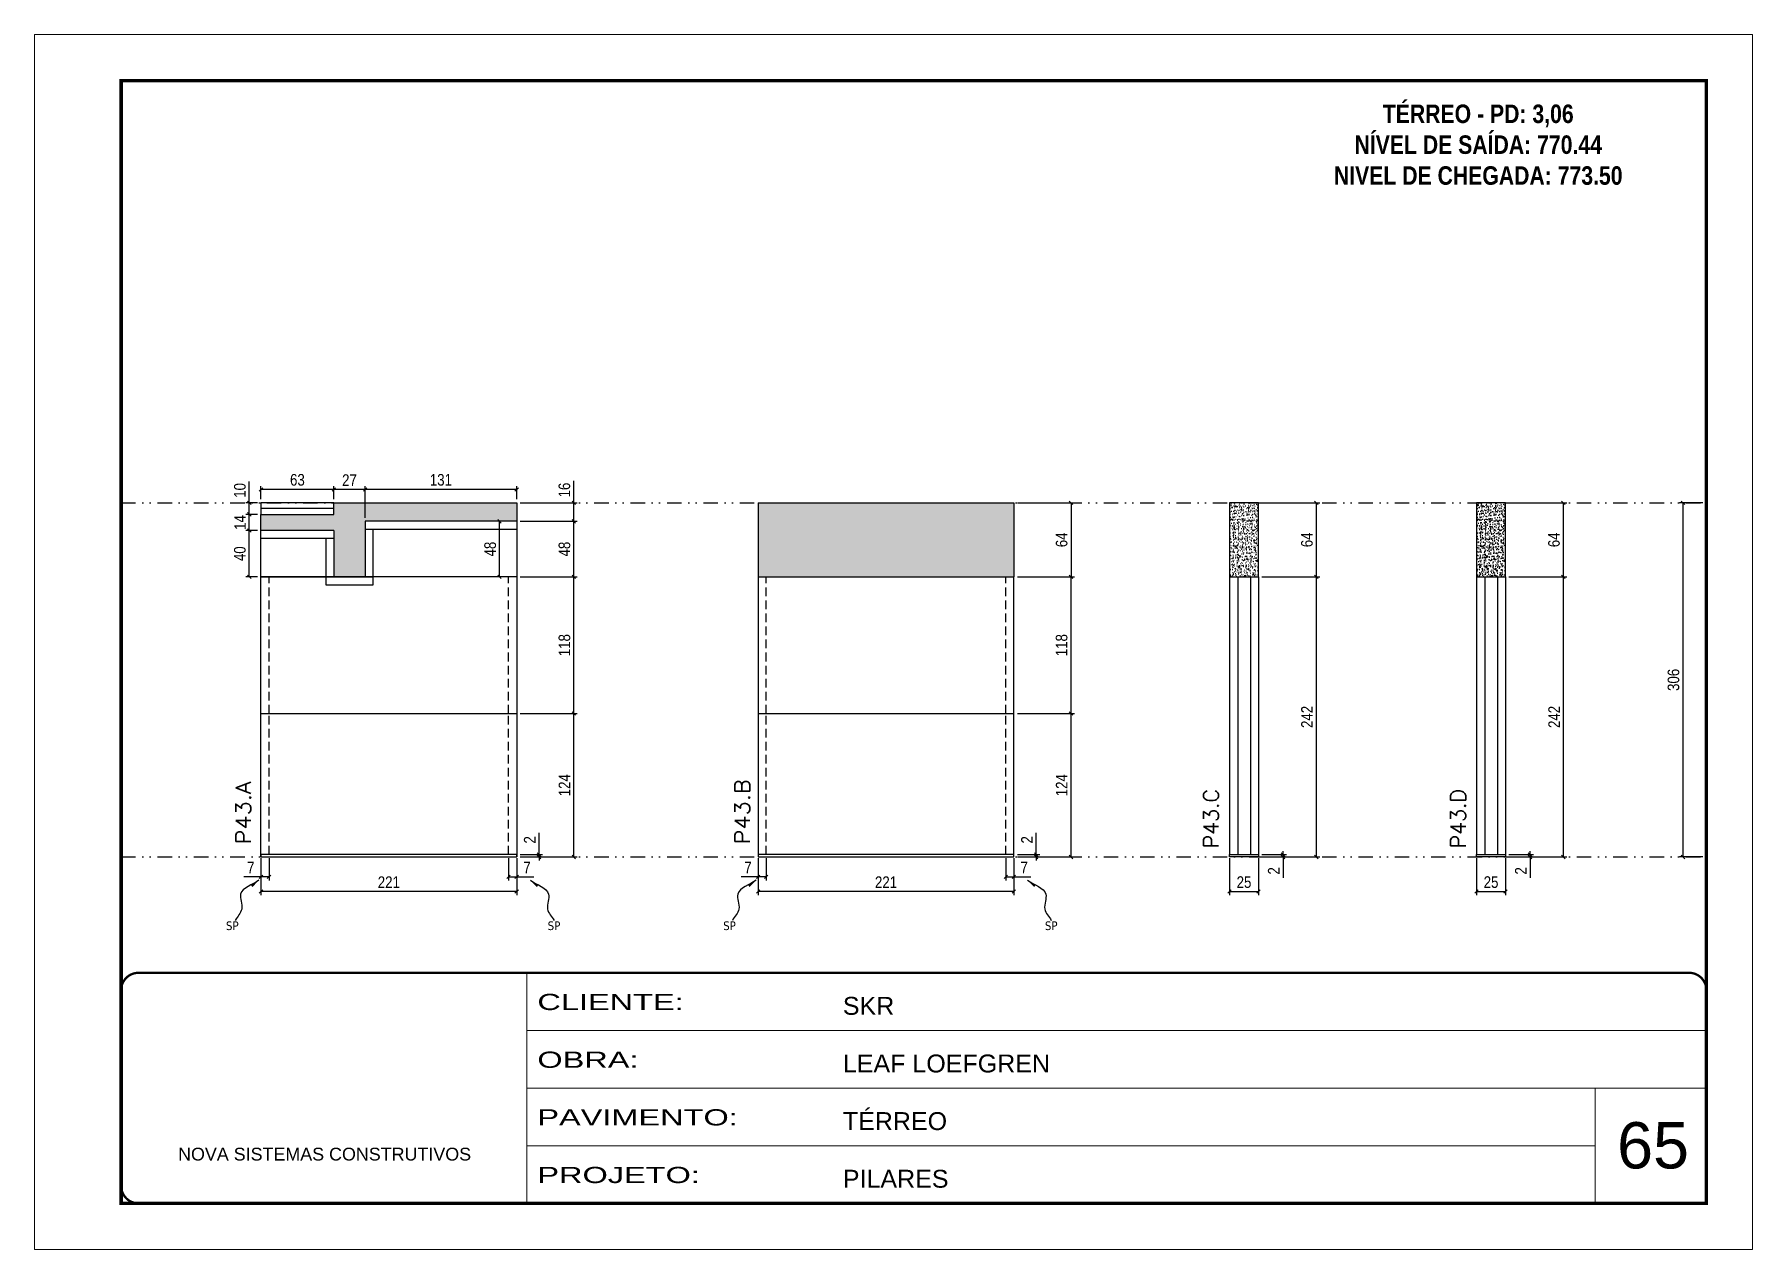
# Model space of a CAD drawing. Extents: x 14400 to 27878, y -21631 to 6985.
# Drawn here: x 14400 to 15885, y -12442 to -11392 of the extents above; entities that cross this region are included whole.
import ezdxf

# ---------------------------------------------------------------- set-up
doc = ezdxf.new("R2010")
doc.units = 0
for name, pattern in [('CONTINUO', [0]), ('DASHED', [0.75, 0.5, -0.25]), ('DIVIDE2', [0.625, 0.25, -0.125, 0, -0.125, 0, -0.125]), ('HIDDEN', [0.375, 0.25, -0.125])]:
    doc.linetypes.add(name, pattern=pattern)
for name, color, linetype, lineweight in [('CARIMBO', 255, 'Continuous', 9), ('Folhas', 255, 'Continuous', 9), ('SARRAFO DE PRESSAO', 251, 'DASHED', 9), ('Texto Seção', 7, 'Continuous', 15)]:
    doc.layers.add(name, color=color, linetype=linetype, lineweight=lineweight)
for name, color, linetype in [('COTA', 241, 'Continuous'), ('NOMENCLATURA', 7, 'Continuous'), ('Nível', 160, 'Continuous'), ('Painéis', 200, 'Continuous'), ('SARR_2.2x10', 60, 'Continuous'), ('SARR_2.2x7', 40, 'Continuous'), ('Sarrafo de Pressão', 42, 'HIDDEN'), ('texto', 7, 'Continuous')]:
    doc.layers.add(name, color=color, linetype=linetype)
doc.styles.add('ARIAL', font='arial.ttf')
doc.styles.add('COTA TECNICA', font='techl___.ttf', dxfattribs={"height": 10})
doc.styles.add('COTA TECNICA-50', font='techl___.ttf', dxfattribs={"height": 10})
doc.styles.add('REGUA-120', font='ROMANS.shx', dxfattribs={"height": 15})
doc.styles.add('ROMANC', font='techb___.ttf', dxfattribs={"height": 2.5})
doc.styles.get("Standard").update_dxf_attribs({"font": 'arial.ttf'})
doc.styles.add('Tecnologia', font='')
doc.styles.get('Tecnologia').set_extended_font_data('Forgotten Futurist')
doc.dimstyles.new('COTA PAINEL-50', dxfattribs={"dimtxt": 10, "dimasz": 3, "dimexe": 3, "dimexo": 3, "dimgap": 3, "dimtad": 1, "dimdec": 1, "dimzin": 12, "dimdsep": 46, "dimtxsty": 'COTA TECNICA-50', "dimblk1": 'OBLIQUE', "dimblk2": 'OBLIQUE', "dimsah": 1, "dimcen": 0.9, "dimclrd": 4, "dimclre": 4, "dimclrt": 240, "dimadec": 1, "dimazin": 3, "dimtfac": 1, "dimtdec": 1, "dimtmove": 0, "dimatfit": 3, "dimfxl": 1, "dimtolj": 1, "dimtzin": 12, "dimarcsym": 0})
doc.dimstyles.new('PAINEL', dxfattribs={"dimtxt": 10, "dimasz": 3, "dimexe": 3, "dimexo": 3, "dimgap": 3, "dimtad": 1, "dimdec": 1, "dimzin": 12, "dimdsep": 46, "dimtxsty": 'COTA TECNICA', "dimblk1": 'OBLIQUE', "dimblk2": 'OBLIQUE', "dimsah": 1, "dimcen": 0.9, "dimclrd": 4, "dimclre": 4, "dimclrt": 240, "dimadec": 1, "dimazin": 3, "dimtfac": 1, "dimtdec": 1, "dimtmove": 0, "dimatfit": 3, "dimfxl": 1, "dimtolj": 1, "dimtzin": 12, "dimarcsym": 0})
doc.dimstyles.get("Standard").update_dxf_attribs({"dimtxt": 0.18, "dimasz": 0.18, "dimexe": 0.18, "dimexo": 0.0625, "dimgap": 0.09, "dimtad": 0, "dimtih": 1, "dimtoh": 1, "dimdec": 4, "dimzin": 0, "dimdsep": 46, "dimtxsty": 'Standard', "dimcen": 0.09, "dimadec": 0, "dimazin": 0, "dimtfac": 1, "dimtdec": 4, "dimtofl": 0, "dimtmove": 0, "dimatfit": 3, "dimfxl": 1, "dimtolj": 1, "dimtzin": 0, "dimarcsym": 0})

msp = doc.modelspace()

# ---------------------------------------------------------------- texts
at = {"layer": 'CARIMBO', "style": 'ARIAL'}
msp.add_text('65', height=40, dxfattribs=at).set_placement((15767.83, -12372.33))
at = {"layer": 'NOMENCLATURA', "color": 2, "insert": (15647.81, -11426.41), "char_height": 16, "attachment_point": 2, "style": 'ROMANC'}
msp.add_mtext_dynamic_manual_height_columns('\\PTÉRREO - PD: 3,06\\PNÍVEL DE SAÍDA: 770.44\\PNIVEL DE CHEGADA: 773.50', width=432.3511, gutter_width=1, heights=[0], dxfattribs=at)
at = {"layer": 'texto', "color": 0, "char_height": 7.5, "attachment_point": 5}
for insert in [(14571.04, -12162.68), (14849.07, -12162.68), (15000.74, -12162.68), (15278.77, -12162.68)]:
    msp.add_mtext('{\\fTahoma|b0|i0|c0|p34;\\C4;SP}', dxfattribs=dict(at, insert=insert))
at = {"layer": 'Texto Seção', "style": 'REGUA-120', "width": 1.1}
for s, p in [('P43.A', (14587.08, -12092.43)), ('P43.B', (15018.27, -12092.43))]:
    msp.add_text(s, height=13, rotation=90, dxfattribs=at).set_placement(p)
at = {"layer": 'Texto Seção', "char_height": 13, "width": 370.6998, "attachment_point": 7, "rotation": 90, "style": 'REGUA-120'}
for s, insert in [('P43.C', (15423.48, -12095.78)), ('P43.D', (15636.99, -12095.78))]:
    msp.add_mtext(s, dxfattribs=dict(at, insert=insert))

# ---------------------------------------------------------------- blocks, each defined once
blk = doc.blocks.new('9999999999')
at = {"color": 30, "linetype": 'CONTINUO'}
for p, q in [((98564.6, 34230.2), (98564.6, 34429.4)), ((98564.6, 34379.6), (99584, 34379.6)), ((98564.6, 34329.8), (99488, 34329.8)), ((99584, 34329.8), (99488, 34329.8)), ((99488, 34329.8), (99488, 34230.2)), ((98564.6, 34280), (99488, 34280))]:
    blk.add_line(p, q, dxfattribs=at)
at = {"color": 30, "linetype": 'CONTINUO', "const_width": 2}
blk.add_lwpolyline([(99584, 34230.2), (99584, 34414.4, 0.414214), (99569, 34429.4), (98229, 34429.4, 0.414214), (98214, 34414.4), (98214, 34245.2, 0.414214), (98229, 34230.2), (99584, 34230.2)], format="xyb", dxfattribs=at)
at = {"layer": 'Folhas'}
blk.add_lwpolyline([(98139, 34190.2), (99624, 34190.2), (99624, 35240.2), (98139, 35240.2)], close=True, dxfattribs=at)
at = {"layer": 'Folhas', "color": 30, "const_width": 3}
blk.add_lwpolyline([(98214, 34230.2), (99584, 34230.2), (99584, 35200.2), (98214, 35200.2)], close=True, dxfattribs=at)
at = {"color": 7, "linetype": 'Continuous', "ltscale": 5, "style": 'ARIAL'}
for s, height, p in [('SKR', 15.48, (98837.7, 34393.1)), ('LEAF LOEFGREN', 15.483, (98837.7, 34343.3)), ('TÉRREO', 15.48, (98837.7, 34293.5)), ('NOVA SISTEMAS CONSTRUTIVOS', 11.059, (98263.2, 34267.2)), ('PILARES', 15.48, (98837.7, 34243.7))]:
    blk.add_text(s, height=height, dxfattribs=at).set_placement(p)
at = {"layer": 'Folhas', "color": 7, "style": 'Tecnologia', "width": 1.5}
for s, p in [('CLIENTE:', (98573.7, 34397.2)), ('OBRA:', (98573.7, 34347.3)), ('PAVIMENTO:', (98573.7, 34297.5)), ('PROJETO:', (98573.7, 34247.7))]:
    blk.add_text(s, height=14, dxfattribs=at).set_placement(p)
blk = doc.blocks.new('_Oblique')
at = {"color": 0, "linetype": 'ByBlock', "lineweight": -2}
blk.add_line((-0.5, -0.5), (0.5, 0.5), dxfattribs=at)
blk = doc.blocks.new('*D2488')
at = {"layer": 'COTA', "color": 4, "lineweight": -2, "transparency": 16777216}
for p, q in [((15432.9, -12104.2), (15432.9, -12136.1)), ((15457.9, -12104.2), (15457.9, -12136.1)), ((15432.9, -12133.1), (15457.9, -12133.1))]:
    blk.add_line(p, q, dxfattribs=at)
at = {"layer": 'Defpoints', "color": 0, "transparency": 16777216}
for p in [(15432.9, -12101.2), (15457.9, -12101.2), (15457.9, -12133.1)]:
    blk.add_point(p, dxfattribs=at)
at = {"layer": 'COTA', "color": 4, "lineweight": -2, "transparency": 16777216, "xscale": 3, "yscale": 3, "zscale": 3, "rotation": 180}
blk.add_blockref('_Oblique', (15432.9, -12133.1), dxfattribs=at)
at = {"layer": 'COTA', "color": 4, "lineweight": -2, "transparency": 16777216, "xscale": 3, "yscale": 3, "zscale": 3}
blk.add_blockref('_Oblique', (15457.9, -12133.1), dxfattribs=at)
at = {"layer": 'COTA', "color": 240, "transparency": 16777216, "insert": (15445.4, -12125), "char_height": 10, "attachment_point": 5, "style": 'COTA TECNICA'}
blk.add_mtext('\\A1;25', dxfattribs=at)
blk = doc.blocks.new('*D2489')
at = {"layer": 'COTA', "color": 4, "lineweight": -2, "transparency": 16777216}
for p, q in [((15460.9, -12101.2), (15482.1, -12101.2)), ((15479.1, -12101.2), (15479.1, -12098.2)), ((15479.1, -12101.2), (15479.1, -12103.2)), ((15460.9, -12103.2), (15482.1, -12103.2)), ((15479.1, -12103.2), (15479.1, -12121.3))]:
    blk.add_line(p, q, dxfattribs=at)
at = {"layer": 'Defpoints', "color": 0, "transparency": 16777216}
for p in [(15457.9, -12101.2), (15479.1, -12101.2), (15457.9, -12103.2)]:
    blk.add_point(p, dxfattribs=at)
at = {"layer": 'COTA', "color": 4, "lineweight": -2, "transparency": 16777216, "xscale": 3, "yscale": 3, "zscale": 3}
for p, rotation in [((15479.1, -12101.2), 270), ((15479.1, -12103.2), 90)]:
    blk.add_blockref('_Oblique', p, dxfattribs=dict(at, rotation=rotation))
at = {"layer": 'COTA', "color": 240, "transparency": 16777216, "insert": (15471.1, -12115.2), "char_height": 10, "attachment_point": 5, "rotation": 90, "style": 'COTA TECNICA-50'}
blk.add_mtext('\\A1;2', dxfattribs=at)
blk = doc.blocks.new('*D2490')
at = {"layer": 'COTA', "color": 4, "lineweight": -2, "transparency": 16777216}
for p, q in [((15460.9, -11861.2), (15510.9, -11861.2)), ((15507.9, -12103.2), (15507.9, -11861.2)), ((15460.9, -12103.2), (15510.9, -12103.2))]:
    blk.add_line(p, q, dxfattribs=at)
at = {"layer": 'Defpoints', "color": 0, "transparency": 16777216}
for p in [(15457.9, -11861.2), (15507.9, -11861.2), (15457.9, -12103.2)]:
    blk.add_point(p, dxfattribs=at)
at = {"layer": 'COTA', "color": 4, "lineweight": -2, "transparency": 16777216, "xscale": 3, "yscale": 3, "zscale": 3}
for p, rotation in [((15507.9, -11861.2), 90), ((15507.9, -12103.2), 270)]:
    blk.add_blockref('_Oblique', p, dxfattribs=dict(at, rotation=rotation))
at = {"layer": 'COTA', "color": 240, "transparency": 16777216, "insert": (15499.8, -11982.2), "char_height": 10, "attachment_point": 5, "rotation": 90, "style": 'COTA TECNICA-50'}
blk.add_mtext('\\A1;242', dxfattribs=at)
blk = doc.blocks.new('*D2494')
at = {"layer": 'COTA', "color": 4, "lineweight": -2, "transparency": 16777216}
for p, q in [((15460.9, -11797.2), (15510.9, -11797.2)), ((15507.9, -11861.2), (15507.9, -11797.2)), ((15460.9, -11861.2), (15510.9, -11861.2))]:
    blk.add_line(p, q, dxfattribs=at)
at = {"layer": 'Defpoints', "color": 0, "transparency": 16777216}
for p in [(15457.9, -11797.2), (15507.9, -11797.2), (15457.9, -11861.2)]:
    blk.add_point(p, dxfattribs=at)
at = {"layer": 'COTA', "color": 4, "lineweight": -2, "transparency": 16777216, "xscale": 3, "yscale": 3, "zscale": 3}
for p, rotation in [((15507.9, -11797.2), 90), ((15507.9, -11861.2), 270)]:
    blk.add_blockref('_Oblique', p, dxfattribs=dict(at, rotation=rotation))
at = {"layer": 'COTA', "color": 240, "transparency": 16777216, "insert": (15499.8, -11829.2), "char_height": 10, "attachment_point": 5, "rotation": 90, "style": 'COTA TECNICA'}
blk.add_mtext('\\A1;64', dxfattribs=at)
blk = doc.blocks.new('*D2495')
at = {"layer": 'COTA', "color": 4, "lineweight": -2, "transparency": 16777216}
for p, q in [((15842, -11797.2), (15821.8, -11797.2)), ((15824.8, -12103.2), (15824.8, -11797.2)), ((15842, -12103.2), (15821.8, -12103.2))]:
    blk.add_line(p, q, dxfattribs=at)
at = {"layer": 'Defpoints', "color": 0, "transparency": 16777216}
for p in [(15824.8, -11797.2), (15845, -11797.2), (15845, -12103.2)]:
    blk.add_point(p, dxfattribs=at)
at = {"layer": 'COTA', "color": 4, "lineweight": -2, "transparency": 16777216, "xscale": 3, "yscale": 3, "zscale": 3}
for p, rotation in [((15824.8, -11797.2), 90), ((15824.8, -12103.2), 270)]:
    blk.add_blockref('_Oblique', p, dxfattribs=dict(at, rotation=rotation))
at = {"layer": 'COTA', "color": 240, "transparency": 16777216, "insert": (15816.6, -11950.2), "char_height": 10, "attachment_point": 5, "rotation": 90, "style": 'COTA TECNICA'}
blk.add_mtext('\\A1;306', dxfattribs=at)
blk = doc.blocks.new('*D2491')
at = {"layer": 'COTA', "color": 4, "lineweight": -2, "transparency": 16777216}
for p, q in [((15646.4, -12104.2), (15646.4, -12136.1)), ((15671.4, -12104.2), (15671.4, -12136.1)), ((15646.4, -12133.1), (15671.4, -12133.1))]:
    blk.add_line(p, q, dxfattribs=at)
at = {"layer": 'Defpoints', "color": 0, "transparency": 16777216}
for p in [(15646.4, -12101.2), (15671.4, -12101.2), (15671.4, -12133.1)]:
    blk.add_point(p, dxfattribs=at)
at = {"layer": 'COTA', "color": 4, "lineweight": -2, "transparency": 16777216, "xscale": 3, "yscale": 3, "zscale": 3, "rotation": 180}
blk.add_blockref('_Oblique', (15646.4, -12133.1), dxfattribs=at)
at = {"layer": 'COTA', "color": 4, "lineweight": -2, "transparency": 16777216, "xscale": 3, "yscale": 3, "zscale": 3}
blk.add_blockref('_Oblique', (15671.4, -12133.1), dxfattribs=at)
at = {"layer": 'COTA', "color": 240, "transparency": 16777216, "insert": (15658.9, -12125), "char_height": 10, "attachment_point": 5, "style": 'COTA TECNICA'}
blk.add_mtext('\\A1;25', dxfattribs=at)
blk = doc.blocks.new('*D2492')
at = {"layer": 'COTA', "color": 4, "lineweight": -2, "transparency": 16777216}
for p, q in [((15674.4, -12101.2), (15695.6, -12101.2)), ((15692.6, -12101.2), (15692.6, -12098.2)), ((15692.6, -12101.2), (15692.6, -12103.2)), ((15674.4, -12103.2), (15695.6, -12103.2)), ((15692.6, -12103.2), (15692.6, -12121.3))]:
    blk.add_line(p, q, dxfattribs=at)
at = {"layer": 'Defpoints', "color": 0, "transparency": 16777216}
for p in [(15671.4, -12101.2), (15692.6, -12101.2), (15671.4, -12103.2)]:
    blk.add_point(p, dxfattribs=at)
at = {"layer": 'COTA', "color": 4, "lineweight": -2, "transparency": 16777216, "xscale": 3, "yscale": 3, "zscale": 3}
for p, rotation in [((15692.6, -12101.2), 270), ((15692.6, -12103.2), 90)]:
    blk.add_blockref('_Oblique', p, dxfattribs=dict(at, rotation=rotation))
at = {"layer": 'COTA', "color": 240, "transparency": 16777216, "insert": (15684.6, -12115.2), "char_height": 10, "attachment_point": 5, "rotation": 90, "style": 'COTA TECNICA-50'}
blk.add_mtext('\\A1;2', dxfattribs=at)
blk = doc.blocks.new('*D2493')
at = {"layer": 'COTA', "color": 4, "lineweight": -2, "transparency": 16777216}
for p, q in [((15674.4, -11861.2), (15724.4, -11861.2)), ((15721.4, -12103.2), (15721.4, -11861.2)), ((15674.4, -12103.2), (15724.4, -12103.2))]:
    blk.add_line(p, q, dxfattribs=at)
at = {"layer": 'Defpoints', "color": 0, "transparency": 16777216}
for p in [(15671.4, -11861.2), (15721.4, -11861.2), (15671.4, -12103.2)]:
    blk.add_point(p, dxfattribs=at)
at = {"layer": 'COTA', "color": 4, "lineweight": -2, "transparency": 16777216, "xscale": 3, "yscale": 3, "zscale": 3}
for p, rotation in [((15721.4, -11861.2), 90), ((15721.4, -12103.2), 270)]:
    blk.add_blockref('_Oblique', p, dxfattribs=dict(at, rotation=rotation))
at = {"layer": 'COTA', "color": 240, "transparency": 16777216, "insert": (15713.4, -11982.2), "char_height": 10, "attachment_point": 5, "rotation": 90, "style": 'COTA TECNICA-50'}
blk.add_mtext('\\A1;242', dxfattribs=at)
blk = doc.blocks.new('*D2496')
at = {"layer": 'COTA', "color": 4, "lineweight": -2, "transparency": 16777216}
for p, q in [((15674.4, -11797.2), (15724.4, -11797.2)), ((15721.4, -11861.2), (15721.4, -11797.2)), ((15674.4, -11861.2), (15724.4, -11861.2))]:
    blk.add_line(p, q, dxfattribs=at)
at = {"layer": 'Defpoints', "color": 0, "transparency": 16777216}
for p in [(15671.4, -11797.2), (15721.4, -11797.2), (15671.4, -11861.2)]:
    blk.add_point(p, dxfattribs=at)
at = {"layer": 'COTA', "color": 4, "lineweight": -2, "transparency": 16777216, "xscale": 3, "yscale": 3, "zscale": 3}
for p, rotation in [((15721.4, -11797.2), 90), ((15721.4, -11861.2), 270)]:
    blk.add_blockref('_Oblique', p, dxfattribs=dict(at, rotation=rotation))
at = {"layer": 'COTA', "color": 240, "transparency": 16777216, "insert": (15713.3, -11829.2), "char_height": 10, "attachment_point": 5, "rotation": 90, "style": 'COTA TECNICA'}
blk.add_mtext('\\A1;64', dxfattribs=at)
blk = doc.blocks.new('*D2497')
at = {"layer": 'COTA', "color": 4, "lineweight": -2, "transparency": 16777216}
for p, q in [((14595.8, -12104.2), (14595.8, -12136.1)), ((14816.8, -12104.2), (14816.8, -12136.1)), ((14816.8, -12133.1), (14595.8, -12133.1))]:
    blk.add_line(p, q, dxfattribs=at)
at = {"layer": 'Defpoints', "color": 0, "transparency": 16777216}
for p in [(14595.8, -12101.2), (14816.8, -12101.2), (14595.8, -12133.1)]:
    blk.add_point(p, dxfattribs=at)
at = {"layer": 'COTA', "color": 4, "lineweight": -2, "transparency": 16777216, "xscale": 3, "yscale": 3, "zscale": 3, "rotation": 180}
blk.add_blockref('_Oblique', (14595.8, -12133.1), dxfattribs=at)
at = {"layer": 'COTA', "color": 4, "lineweight": -2, "transparency": 16777216, "xscale": 3, "yscale": 3, "zscale": 3}
blk.add_blockref('_Oblique', (14816.8, -12133.1), dxfattribs=at)
at = {"layer": 'COTA', "color": 240, "transparency": 16777216, "insert": (14706.3, -12125), "char_height": 10, "attachment_point": 5, "style": 'COTA TECNICA'}
blk.add_mtext('\\A1;221', dxfattribs=at)
blk = doc.blocks.new('*D2498')
at = {"layer": 'COTA', "color": 4, "lineweight": -2, "transparency": 16777216}
for p, q in [((14809.8, -12104.2), (14809.8, -12123.4)), ((14816.8, -12106.2), (14816.8, -12123.4)), ((14809.8, -12120.4), (14816.8, -12120.4)), ((14816.8, -12120.4), (14831.6, -12120.4))]:
    blk.add_line(p, q, dxfattribs=at)
at = {"layer": 'Defpoints', "color": 0, "transparency": 16777216}
for p in [(14809.8, -12101.2), (14816.8, -12103.2), (14816.8, -12120.4)]:
    blk.add_point(p, dxfattribs=at)
at = {"layer": 'COTA', "color": 4, "lineweight": -2, "transparency": 16777216, "xscale": 3, "yscale": 3, "zscale": 3, "rotation": 180}
blk.add_blockref('_Oblique', (14809.8, -12120.4), dxfattribs=at)
at = {"layer": 'COTA', "color": 4, "lineweight": -2, "transparency": 16777216, "xscale": 3, "yscale": 3, "zscale": 3}
blk.add_blockref('_Oblique', (14816.8, -12120.4), dxfattribs=at)
at = {"layer": 'COTA', "color": 240, "transparency": 16777216, "insert": (14825.7, -12112.4), "char_height": 10, "attachment_point": 5, "style": 'COTA TECNICA-50'}
blk.add_mtext('\\A1;7', dxfattribs=at)
blk = doc.blocks.new('*D2499')
at = {"layer": 'COTA', "color": 4, "lineweight": -2, "transparency": 16777216}
for p, q in [((14595.8, -12106.2), (14595.8, -12123.4)), ((14602.8, -12104.2), (14602.8, -12123.4)), ((14595.8, -12120.4), (14581.1, -12120.4)), ((14602.8, -12120.4), (14595.8, -12120.4))]:
    blk.add_line(p, q, dxfattribs=at)
at = {"layer": 'Defpoints', "color": 0, "transparency": 16777216}
for p in [(14602.8, -12101.2), (14595.8, -12103.2), (14595.8, -12120.4)]:
    blk.add_point(p, dxfattribs=at)
at = {"layer": 'COTA', "color": 4, "lineweight": -2, "transparency": 16777216, "xscale": 3, "yscale": 3, "zscale": 3, "rotation": 180}
blk.add_blockref('_Oblique', (14595.8, -12120.4), dxfattribs=at)
at = {"layer": 'COTA', "color": 4, "lineweight": -2, "transparency": 16777216, "xscale": 3, "yscale": 3, "zscale": 3}
blk.add_blockref('_Oblique', (14602.8, -12120.4), dxfattribs=at)
at = {"layer": 'COTA', "color": 240, "transparency": 16777216, "insert": (14587, -12112.4), "char_height": 10, "attachment_point": 5, "style": 'COTA TECNICA-50'}
blk.add_mtext('\\A1;7', dxfattribs=at)
blk = doc.blocks.new('*D2500')
at = {"layer": 'COTA', "color": 4, "lineweight": -2, "transparency": 16777216}
for p, q in [((14836.1, -12101.2), (14836.1, -12082.4)), ((14819.8, -12101.2), (14839.1, -12101.2)), ((14836.1, -12103.2), (14836.1, -12101.2)), ((14819.8, -12103.2), (14839.1, -12103.2)), ((14836.1, -12103.2), (14836.1, -12106.2))]:
    blk.add_line(p, q, dxfattribs=at)
at = {"layer": 'Defpoints', "color": 0, "transparency": 16777216}
for p in [(14816.8, -12101.2), (14816.8, -12103.2), (14836.1, -12103.2)]:
    blk.add_point(p, dxfattribs=at)
at = {"layer": 'COTA', "color": 4, "lineweight": -2, "transparency": 16777216, "xscale": 3, "yscale": 3, "zscale": 3}
for p, rotation in [((14836.1, -12101.2), 270), ((14836.1, -12103.2), 90)]:
    blk.add_blockref('_Oblique', p, dxfattribs=dict(at, rotation=rotation))
at = {"layer": 'COTA', "color": 240, "transparency": 16777216, "insert": (14828.1, -12088.4), "char_height": 10, "attachment_point": 5, "rotation": 90, "style": 'COTA TECNICA-50'}
blk.add_mtext('\\A1;2', dxfattribs=at)
blk = doc.blocks.new('*D2501')
at = {"layer": 'COTA', "color": 4, "linetype": 'ByBlock', "lineweight": -2, "transparency": 16777216}
for p, q in [((14819.8, -11979.2), (14869.2, -11979.2)), ((14866.2, -12103.2), (14866.2, -11979.2)), ((14819.8, -12103.2), (14869.2, -12103.2))]:
    blk.add_line(p, q, dxfattribs=at)
at = {"layer": 'Defpoints', "color": 0, "linetype": 'ByBlock', "transparency": 16777216}
for p in [(14816.8, -11979.2), (14866.2, -11979.2), (14816.8, -12103.2)]:
    blk.add_point(p, dxfattribs=at)
at = {"layer": 'COTA', "color": 4, "linetype": 'ByBlock', "lineweight": -2, "transparency": 16777216, "xscale": 3, "yscale": 3, "zscale": 3}
for p, rotation in [((14866.2, -11979.2), 90), ((14866.2, -12103.2), 270)]:
    blk.add_blockref('_Oblique', p, dxfattribs=dict(at, rotation=rotation))
at = {"layer": 'COTA', "color": 240, "linetype": 'ByBlock', "transparency": 16777216, "insert": (14858.1, -12041.2), "char_height": 10, "attachment_point": 5, "rotation": 90, "style": 'COTA TECNICA'}
blk.add_mtext('\\A1;124', dxfattribs=at)
blk = doc.blocks.new('*D2502')
at = {"layer": 'COTA', "color": 4, "linetype": 'ByBlock', "lineweight": -2, "transparency": 16777216}
for p, q in [((14819.8, -11979.2), (14869.2, -11979.2)), ((14866.2, -12103.2), (14866.2, -11979.2)), ((14819.8, -12103.2), (14869.2, -12103.2))]:
    blk.add_line(p, q, dxfattribs=at)
at = {"layer": 'Defpoints', "color": 0, "linetype": 'ByBlock', "transparency": 16777216}
for p in [(14816.8, -11979.2), (14866.2, -11979.2), (14816.8, -12103.2)]:
    blk.add_point(p, dxfattribs=at)
at = {"layer": 'COTA', "color": 4, "linetype": 'ByBlock', "lineweight": -2, "transparency": 16777216, "xscale": 3, "yscale": 3, "zscale": 3}
for p, rotation in [((14866.2, -11979.2), 90), ((14866.2, -12103.2), 270)]:
    blk.add_blockref('_Oblique', p, dxfattribs=dict(at, rotation=rotation))
at = {"layer": 'COTA', "color": 240, "linetype": 'ByBlock', "transparency": 16777216, "insert": (14858.1, -12041.2), "char_height": 10, "attachment_point": 5, "rotation": 90, "style": 'COTA TECNICA'}
blk.add_mtext('\\A1;124', dxfattribs=at)
blk = doc.blocks.new('*D2503')
at = {"layer": 'COTA', "color": 4, "lineweight": -2, "transparency": 16777216}
for p, q in [((14592.8, -11821.2), (14582.7, -11821.2)), ((14585.7, -11861.2), (14585.7, -11821.2)), ((14592.8, -11861.2), (14582.7, -11861.2))]:
    blk.add_line(p, q, dxfattribs=at)
at = {"layer": 'Defpoints', "color": 0, "transparency": 16777216}
for p in [(14585.7, -11821.2), (14595.8, -11821.2), (14595.8, -11861.2)]:
    blk.add_point(p, dxfattribs=at)
at = {"layer": 'COTA', "color": 4, "lineweight": -2, "transparency": 16777216, "xscale": 3, "yscale": 3, "zscale": 3}
for p, rotation in [((14585.7, -11821.2), 90), ((14585.7, -11861.2), 270)]:
    blk.add_blockref('_Oblique', p, dxfattribs=dict(at, rotation=rotation))
at = {"layer": 'COTA', "color": 240, "transparency": 16777216, "insert": (14577.6, -11841.2), "char_height": 10, "attachment_point": 5, "rotation": 90, "style": 'COTA TECNICA'}
blk.add_mtext('\\A1;40', dxfattribs=at)
blk = doc.blocks.new('*D2504')
at = {"layer": 'COTA', "color": 4, "lineweight": -2, "transparency": 16777216}
for p, q in [((14592.8, -11807.2), (14582.7, -11807.2)), ((14585.7, -11821.2), (14585.7, -11807.2)), ((14592.8, -11821.2), (14582.7, -11821.2))]:
    blk.add_line(p, q, dxfattribs=at)
at = {"layer": 'Defpoints', "color": 0, "transparency": 16777216}
for p in [(14585.7, -11807.2), (14595.8, -11807.2), (14595.8, -11821.2)]:
    blk.add_point(p, dxfattribs=at)
at = {"layer": 'COTA', "color": 4, "lineweight": -2, "transparency": 16777216, "xscale": 3, "yscale": 3, "zscale": 3}
for p, rotation in [((14585.7, -11807.2), 90), ((14585.7, -11821.2), 270)]:
    blk.add_blockref('_Oblique', p, dxfattribs=dict(at, rotation=rotation))
at = {"layer": 'COTA', "color": 240, "transparency": 16777216, "insert": (14577.7, -11814.2), "char_height": 10, "attachment_point": 5, "rotation": 90, "style": 'COTA TECNICA'}
blk.add_mtext('\\A1;14', dxfattribs=at)
blk = doc.blocks.new('*D2505')
at = {"layer": 'COTA', "color": 4, "lineweight": -2, "transparency": 16777216}
for p, q in [((14585.7, -11797.2), (14585.7, -11778.8)), ((14592.8, -11797.2), (14582.7, -11797.2)), ((14585.7, -11807.2), (14585.7, -11797.2)), ((14592.8, -11807.2), (14582.7, -11807.2))]:
    blk.add_line(p, q, dxfattribs=at)
at = {"layer": 'Defpoints', "color": 0, "transparency": 16777216}
for p in [(14585.7, -11797.2), (14595.8, -11797.2), (14595.8, -11807.2)]:
    blk.add_point(p, dxfattribs=at)
at = {"layer": 'COTA', "color": 4, "lineweight": -2, "transparency": 16777216, "xscale": 3, "yscale": 3, "zscale": 3}
for p, rotation in [((14585.7, -11797.2), 90), ((14585.7, -11807.2), 270)]:
    blk.add_blockref('_Oblique', p, dxfattribs=dict(at, rotation=rotation))
at = {"layer": 'COTA', "color": 240, "transparency": 16777216, "insert": (14577.6, -11786.5), "char_height": 10, "attachment_point": 5, "rotation": 90, "style": 'COTA TECNICA'}
blk.add_mtext('\\A1;10', dxfattribs=at)
blk = doc.blocks.new('*D2506')
at = {"layer": 'COTA', "color": 4, "lineweight": -2, "transparency": 16777216}
for p, q in [((14819.8, -11813.2), (14869.2, -11813.2)), ((14866.2, -11861.2), (14866.2, -11813.2)), ((14819.8, -11861.2), (14869.2, -11861.2))]:
    blk.add_line(p, q, dxfattribs=at)
at = {"layer": 'Defpoints', "color": 0, "transparency": 16777216}
for p in [(14816.8, -11813.2), (14866.2, -11813.2), (14816.8, -11861.2)]:
    blk.add_point(p, dxfattribs=at)
at = {"layer": 'COTA', "color": 4, "lineweight": -2, "transparency": 16777216, "xscale": 3, "yscale": 3, "zscale": 3}
for p, rotation in [((14866.2, -11813.2), 90), ((14866.2, -11861.2), 270)]:
    blk.add_blockref('_Oblique', p, dxfattribs=dict(at, rotation=rotation))
at = {"layer": 'COTA', "color": 240, "transparency": 16777216, "insert": (14858.1, -11837.2), "char_height": 10, "attachment_point": 5, "rotation": 90, "style": 'COTA TECNICA'}
blk.add_mtext('\\A1;48', dxfattribs=at)
blk = doc.blocks.new('*D2507')
at = {"layer": 'COTA', "color": 4, "lineweight": -2, "transparency": 16777216}
for p, q in [((14685.8, -11810.2), (14685.8, -11782.7)), ((14816.8, -11785.7), (14685.8, -11785.7)), ((14816.8, -11794.2), (14816.8, -11782.7))]:
    blk.add_line(p, q, dxfattribs=at)
at = {"layer": 'Defpoints', "color": 0, "transparency": 16777216}
for p in [(14685.8, -11785.7), (14816.8, -11797.2), (14685.8, -11813.2)]:
    blk.add_point(p, dxfattribs=at)
at = {"layer": 'COTA', "color": 4, "lineweight": -2, "transparency": 16777216, "xscale": 3, "yscale": 3, "zscale": 3, "rotation": 180}
blk.add_blockref('_Oblique', (14685.8, -11785.7), dxfattribs=at)
at = {"layer": 'COTA', "color": 4, "lineweight": -2, "transparency": 16777216, "xscale": 3, "yscale": 3, "zscale": 3}
blk.add_blockref('_Oblique', (14816.8, -11785.7), dxfattribs=at)
at = {"layer": 'COTA', "color": 240, "transparency": 16777216, "insert": (14751.3, -11777.4), "char_height": 10, "attachment_point": 5, "style": 'COTA TECNICA'}
blk.add_mtext('\\A1;131', dxfattribs=at)
blk = doc.blocks.new('*D2508')
at = {"layer": 'COTA', "color": 4, "lineweight": -2, "transparency": 16777216}
for p, q in [((14658.8, -11794.2), (14658.8, -11782.7)), ((14685.8, -11785.7), (14658.8, -11785.7)), ((14685.8, -11810.2), (14685.8, -11782.7))]:
    blk.add_line(p, q, dxfattribs=at)
at = {"layer": 'Defpoints', "color": 0, "transparency": 16777216}
for p in [(14658.8, -11785.7), (14658.8, -11797.2), (14685.8, -11813.2)]:
    blk.add_point(p, dxfattribs=at)
at = {"layer": 'COTA', "color": 4, "lineweight": -2, "transparency": 16777216, "xscale": 3, "yscale": 3, "zscale": 3, "rotation": 180}
blk.add_blockref('_Oblique', (14658.8, -11785.7), dxfattribs=at)
at = {"layer": 'COTA', "color": 4, "lineweight": -2, "transparency": 16777216, "xscale": 3, "yscale": 3, "zscale": 3}
blk.add_blockref('_Oblique', (14685.8, -11785.7), dxfattribs=at)
at = {"layer": 'COTA', "color": 240, "transparency": 16777216, "insert": (14672.3, -11777.6), "char_height": 10, "attachment_point": 5, "style": 'COTA TECNICA'}
blk.add_mtext('\\A1;27', dxfattribs=at)
blk = doc.blocks.new('*D2509')
at = {"layer": 'COTA', "color": 4, "lineweight": -2, "transparency": 16777216}
for p, q in [((14595.8, -11794.2), (14595.8, -11782.7)), ((14658.8, -11785.7), (14595.8, -11785.7)), ((14658.8, -11794.2), (14658.8, -11782.7))]:
    blk.add_line(p, q, dxfattribs=at)
at = {"layer": 'Defpoints', "color": 0, "transparency": 16777216}
for p in [(14595.8, -11785.7), (14595.8, -11797.2), (14658.8, -11797.2)]:
    blk.add_point(p, dxfattribs=at)
at = {"layer": 'COTA', "color": 4, "lineweight": -2, "transparency": 16777216, "xscale": 3, "yscale": 3, "zscale": 3, "rotation": 180}
blk.add_blockref('_Oblique', (14595.8, -11785.7), dxfattribs=at)
at = {"layer": 'COTA', "color": 4, "lineweight": -2, "transparency": 16777216, "xscale": 3, "yscale": 3, "zscale": 3}
blk.add_blockref('_Oblique', (14658.8, -11785.7), dxfattribs=at)
at = {"layer": 'COTA', "color": 240, "transparency": 16777216, "insert": (14627.3, -11777.4), "char_height": 10, "attachment_point": 5, "style": 'COTA TECNICA'}
blk.add_mtext('\\A1;63', dxfattribs=at)
blk = doc.blocks.new('*D2510')
at = {"layer": 'COTA', "color": 4, "lineweight": -2, "transparency": 16777216}
for p, q in [((15025.5, -12104.2), (15025.5, -12136.1)), ((15246.5, -12104.2), (15246.5, -12136.1)), ((15246.5, -12133.1), (15025.5, -12133.1))]:
    blk.add_line(p, q, dxfattribs=at)
at = {"layer": 'Defpoints', "color": 0, "transparency": 16777216}
for p in [(15025.5, -12101.2), (15246.5, -12101.2), (15025.5, -12133.1)]:
    blk.add_point(p, dxfattribs=at)
at = {"layer": 'COTA', "color": 4, "lineweight": -2, "transparency": 16777216, "xscale": 3, "yscale": 3, "zscale": 3, "rotation": 180}
blk.add_blockref('_Oblique', (15025.5, -12133.1), dxfattribs=at)
at = {"layer": 'COTA', "color": 4, "lineweight": -2, "transparency": 16777216, "xscale": 3, "yscale": 3, "zscale": 3}
blk.add_blockref('_Oblique', (15246.5, -12133.1), dxfattribs=at)
at = {"layer": 'COTA', "color": 240, "transparency": 16777216, "insert": (15136, -12125), "char_height": 10, "attachment_point": 5, "style": 'COTA TECNICA'}
blk.add_mtext('\\A1;221', dxfattribs=at)
blk = doc.blocks.new('*D2511')
at = {"layer": 'COTA', "color": 4, "lineweight": -2, "transparency": 16777216}
for p, q in [((15239.5, -12104.2), (15239.5, -12123.4)), ((15246.5, -12106.2), (15246.5, -12123.4)), ((15239.5, -12120.4), (15246.5, -12120.4)), ((15246.5, -12120.4), (15261.3, -12120.4))]:
    blk.add_line(p, q, dxfattribs=at)
at = {"layer": 'Defpoints', "color": 0, "transparency": 16777216}
for p in [(15239.5, -12101.2), (15246.5, -12103.2), (15246.5, -12120.4)]:
    blk.add_point(p, dxfattribs=at)
at = {"layer": 'COTA', "color": 4, "lineweight": -2, "transparency": 16777216, "xscale": 3, "yscale": 3, "zscale": 3, "rotation": 180}
blk.add_blockref('_Oblique', (15239.5, -12120.4), dxfattribs=at)
at = {"layer": 'COTA', "color": 4, "lineweight": -2, "transparency": 16777216, "xscale": 3, "yscale": 3, "zscale": 3}
blk.add_blockref('_Oblique', (15246.5, -12120.4), dxfattribs=at)
at = {"layer": 'COTA', "color": 240, "transparency": 16777216, "insert": (15255.4, -12112.4), "char_height": 10, "attachment_point": 5, "style": 'COTA TECNICA-50'}
blk.add_mtext('\\A1;7', dxfattribs=at)
blk = doc.blocks.new('*D2512')
at = {"layer": 'COTA', "color": 4, "lineweight": -2, "transparency": 16777216}
for p, q in [((15025.5, -12106.2), (15025.5, -12123.4)), ((15032.5, -12104.2), (15032.5, -12123.4)), ((15025.5, -12120.4), (15010.8, -12120.4)), ((15032.5, -12120.4), (15025.5, -12120.4))]:
    blk.add_line(p, q, dxfattribs=at)
at = {"layer": 'Defpoints', "color": 0, "transparency": 16777216}
for p in [(15032.5, -12101.2), (15025.5, -12103.2), (15025.5, -12120.4)]:
    blk.add_point(p, dxfattribs=at)
at = {"layer": 'COTA', "color": 4, "lineweight": -2, "transparency": 16777216, "xscale": 3, "yscale": 3, "zscale": 3, "rotation": 180}
blk.add_blockref('_Oblique', (15025.5, -12120.4), dxfattribs=at)
at = {"layer": 'COTA', "color": 4, "lineweight": -2, "transparency": 16777216, "xscale": 3, "yscale": 3, "zscale": 3}
blk.add_blockref('_Oblique', (15032.5, -12120.4), dxfattribs=at)
at = {"layer": 'COTA', "color": 240, "transparency": 16777216, "insert": (15016.7, -12112.4), "char_height": 10, "attachment_point": 5, "style": 'COTA TECNICA-50'}
blk.add_mtext('\\A1;7', dxfattribs=at)
blk = doc.blocks.new('*D2513')
at = {"layer": 'COTA', "color": 4, "lineweight": -2, "transparency": 16777216}
for p, q in [((15265.8, -12101.2), (15265.8, -12082.4)), ((15249.5, -12101.2), (15268.8, -12101.2)), ((15265.8, -12103.2), (15265.8, -12101.2)), ((15249.5, -12103.2), (15268.8, -12103.2)), ((15265.8, -12103.2), (15265.8, -12106.2))]:
    blk.add_line(p, q, dxfattribs=at)
at = {"layer": 'Defpoints', "color": 0, "transparency": 16777216}
for p in [(15246.5, -12101.2), (15246.5, -12103.2), (15265.8, -12103.2)]:
    blk.add_point(p, dxfattribs=at)
at = {"layer": 'COTA', "color": 4, "lineweight": -2, "transparency": 16777216, "xscale": 3, "yscale": 3, "zscale": 3}
for p, rotation in [((15265.8, -12101.2), 270), ((15265.8, -12103.2), 90)]:
    blk.add_blockref('_Oblique', p, dxfattribs=dict(at, rotation=rotation))
at = {"layer": 'COTA', "color": 240, "transparency": 16777216, "insert": (15257.8, -12088.4), "char_height": 10, "attachment_point": 5, "rotation": 90, "style": 'COTA TECNICA-50'}
blk.add_mtext('\\A1;2', dxfattribs=at)
blk = doc.blocks.new('*D2514')
at = {"layer": 'COTA', "color": 4, "linetype": 'ByBlock', "lineweight": -2, "transparency": 16777216}
for p, q in [((15249.5, -11979.2), (15298.9, -11979.2)), ((15295.9, -12103.2), (15295.9, -11979.2)), ((15249.5, -12103.2), (15298.9, -12103.2))]:
    blk.add_line(p, q, dxfattribs=at)
at = {"layer": 'Defpoints', "color": 0, "linetype": 'ByBlock', "transparency": 16777216}
for p in [(15246.5, -11979.2), (15295.9, -11979.2), (15246.5, -12103.2)]:
    blk.add_point(p, dxfattribs=at)
at = {"layer": 'COTA', "color": 4, "linetype": 'ByBlock', "lineweight": -2, "transparency": 16777216, "xscale": 3, "yscale": 3, "zscale": 3}
for p, rotation in [((15295.9, -11979.2), 90), ((15295.9, -12103.2), 270)]:
    blk.add_blockref('_Oblique', p, dxfattribs=dict(at, rotation=rotation))
at = {"layer": 'COTA', "color": 240, "linetype": 'ByBlock', "transparency": 16777216, "insert": (15287.8, -12041.2), "char_height": 10, "attachment_point": 5, "rotation": 90, "style": 'COTA TECNICA'}
blk.add_mtext('\\A1;124', dxfattribs=at)
blk = doc.blocks.new('*D2515')
at = {"layer": 'COTA', "color": 4, "linetype": 'ByBlock', "lineweight": -2, "transparency": 16777216}
for p, q in [((15249.5, -11979.2), (15298.9, -11979.2)), ((15295.9, -12103.2), (15295.9, -11979.2)), ((15249.5, -12103.2), (15298.9, -12103.2))]:
    blk.add_line(p, q, dxfattribs=at)
at = {"layer": 'Defpoints', "color": 0, "linetype": 'ByBlock', "transparency": 16777216}
for p in [(15246.5, -11979.2), (15295.9, -11979.2), (15246.5, -12103.2)]:
    blk.add_point(p, dxfattribs=at)
at = {"layer": 'COTA', "color": 4, "linetype": 'ByBlock', "lineweight": -2, "transparency": 16777216, "xscale": 3, "yscale": 3, "zscale": 3}
for p, rotation in [((15295.9, -11979.2), 90), ((15295.9, -12103.2), 270)]:
    blk.add_blockref('_Oblique', p, dxfattribs=dict(at, rotation=rotation))
at = {"layer": 'COTA', "color": 240, "linetype": 'ByBlock', "transparency": 16777216, "insert": (15287.8, -12041.2), "char_height": 10, "attachment_point": 5, "rotation": 90, "style": 'COTA TECNICA'}
blk.add_mtext('\\A1;124', dxfattribs=at)
blk = doc.blocks.new('*D2516')
at = {"layer": 'COTA', "color": 4, "lineweight": -2, "transparency": 16777216}
for p, q in [((15249.5, -11861.2), (15298.9, -11861.2)), ((15295.9, -11979.2), (15295.9, -11861.2)), ((15249.5, -11979.2), (15298.9, -11979.2))]:
    blk.add_line(p, q, dxfattribs=at)
at = {"layer": 'Defpoints', "color": 0, "transparency": 16777216}
for p in [(15246.5, -11861.2), (15295.9, -11861.2), (15246.5, -11979.2)]:
    blk.add_point(p, dxfattribs=at)
at = {"layer": 'COTA', "color": 4, "lineweight": -2, "transparency": 16777216, "xscale": 3, "yscale": 3, "zscale": 3}
for p, rotation in [((15295.9, -11861.2), 90), ((15295.9, -11979.2), 270)]:
    blk.add_blockref('_Oblique', p, dxfattribs=dict(at, rotation=rotation))
at = {"layer": 'COTA', "color": 240, "transparency": 16777216, "insert": (15287.8, -11920.2), "char_height": 10, "attachment_point": 5, "rotation": 90, "style": 'COTA TECNICA'}
blk.add_mtext('\\A1;118', dxfattribs=at)
blk = doc.blocks.new('*D2517')
at = {"layer": 'COTA', "color": 4, "lineweight": -2, "transparency": 16777216}
for p, q in [((15249.5, -11797.2), (15298.9, -11797.2)), ((15295.9, -11797.2), (15295.9, -11861.2)), ((15249.5, -11861.2), (15298.9, -11861.2))]:
    blk.add_line(p, q, dxfattribs=at)
at = {"layer": 'Defpoints', "color": 0, "transparency": 16777216}
for p in [(15246.5, -11797.2), (15246.5, -11861.2), (15295.9, -11861.2)]:
    blk.add_point(p, dxfattribs=at)
at = {"layer": 'COTA', "color": 4, "lineweight": -2, "transparency": 16777216, "xscale": 3, "yscale": 3, "zscale": 3}
for p, rotation in [((15295.9, -11797.2), 90), ((15295.9, -11861.2), 270)]:
    blk.add_blockref('_Oblique', p, dxfattribs=dict(at, rotation=rotation))
at = {"layer": 'COTA', "color": 240, "transparency": 16777216, "insert": (15287.8, -11829.2), "char_height": 10, "attachment_point": 5, "rotation": 90, "style": 'COTA TECNICA'}
blk.add_mtext('\\A1;64', dxfattribs=at)
blk = doc.blocks.new('*D2518')
at = {"layer": 'COTA', "color": 4, "lineweight": -2, "transparency": 16777216}
for p, q in [((14866.2, -11797.2), (14866.2, -11778.2)), ((14819.8, -11797.2), (14869.2, -11797.2)), ((14866.2, -11813.2), (14866.2, -11797.2)), ((14819.8, -11813.2), (14869.2, -11813.2))]:
    blk.add_line(p, q, dxfattribs=at)
at = {"layer": 'Defpoints', "color": 0, "transparency": 16777216}
for p in [(14816.8, -11797.2), (14866.2, -11797.2), (14816.8, -11813.2)]:
    blk.add_point(p, dxfattribs=at)
at = {"layer": 'COTA', "color": 4, "lineweight": -2, "transparency": 16777216, "xscale": 3, "yscale": 3, "zscale": 3}
for p, rotation in [((14866.2, -11797.2), 90), ((14866.2, -11813.2), 270)]:
    blk.add_blockref('_Oblique', p, dxfattribs=dict(at, rotation=rotation))
at = {"layer": 'COTA', "color": 240, "transparency": 16777216, "insert": (14858.1, -11786.2), "char_height": 10, "attachment_point": 5, "rotation": 90, "style": 'COTA TECNICA'}
blk.add_mtext('\\A1;16', dxfattribs=at)
blk = doc.blocks.new('*D2519')
at = {"layer": 'COTA', "color": 4, "lineweight": -2, "transparency": 16777216}
for p, q in [((14819.8, -11861.2), (14869.2, -11861.2)), ((14866.2, -11979.2), (14866.2, -11861.2)), ((14819.8, -11979.2), (14869.2, -11979.2))]:
    blk.add_line(p, q, dxfattribs=at)
at = {"layer": 'Defpoints', "color": 0, "transparency": 16777216}
for p in [(14816.8, -11861.2), (14866.2, -11861.2), (14816.8, -11979.2)]:
    blk.add_point(p, dxfattribs=at)
at = {"layer": 'COTA', "color": 4, "lineweight": -2, "transparency": 16777216, "xscale": 3, "yscale": 3, "zscale": 3}
for p, rotation in [((14866.2, -11861.2), 90), ((14866.2, -11979.2), 270)]:
    blk.add_blockref('_Oblique', p, dxfattribs=dict(at, rotation=rotation))
at = {"layer": 'COTA', "color": 240, "transparency": 16777216, "insert": (14858.1, -11920.2), "char_height": 10, "attachment_point": 5, "rotation": 90, "style": 'COTA TECNICA'}
blk.add_mtext('\\A1;118', dxfattribs=at)
blk = doc.blocks.new('*D2618')
at = {"layer": 'COTA', "color": 4, "lineweight": -2, "transparency": 16777216}
for p, q in [((14806.8, -11813.2), (14799, -11813.2)), ((14802, -11861.2), (14802, -11813.2)), ((14806.8, -11861.2), (14799, -11861.2))]:
    blk.add_line(p, q, dxfattribs=at)
at = {"layer": 'Defpoints', "color": 0, "transparency": 16777216}
for p in [(14802, -11813.2), (14809.8, -11813.2), (14809.8, -11861.2)]:
    blk.add_point(p, dxfattribs=at)
at = {"layer": 'COTA', "color": 4, "lineweight": -2, "transparency": 16777216, "xscale": 3, "yscale": 3, "zscale": 3}
for p, rotation in [((14802, -11813.2), 90), ((14802, -11861.2), 270)]:
    blk.add_blockref('_Oblique', p, dxfattribs=dict(at, rotation=rotation))
at = {"layer": 'COTA', "color": 240, "transparency": 16777216, "insert": (14793.9, -11837.2), "char_height": 10, "attachment_point": 5, "rotation": 90, "style": 'COTA TECNICA'}
blk.add_mtext('\\A1;48', dxfattribs=at)

# ---------------------------------------------------------------- dimensions: what is measured, and where the dimension line sits
at = {"layer": 'COTA'}
for base, p1, p2, override, picture, middle in [((14595.82, -11785.66), (14658.82, -11797.19), (14595.82, -11797.19), {"dimtmove": 1}, '*D2509', (14627.32, -11777.44)), ((14658.82, -11785.66), (14685.82, -11813.19), (14658.82, -11797.19), {"dimtmove": 1}, '*D2508', (14672.32, -11777.59)), ((14595.82, -12133.09), (14816.82, -12101.19), (14595.82, -12101.19), {"dimarcsym": 2}, '*D2497', (14706.32, -12125.03)), ((15025.52, -12133.09), (15246.52, -12101.19), (15025.52, -12101.19), {"dimarcsym": 2}, '*D2510', (15136.02, -12125.03))]:
    dim = msp.add_linear_dim(base=base, p1=p1, p2=p2, angle=180, dimstyle='PAINEL', override=override, dxfattribs=at)
    dim.commit()
    dim.dimension.update_dxf_attribs({"geometry": picture, "text_midpoint": middle})
for base, p1, p2, angle, dimstyle, picture, middle in [((14685.82, -11785.66), (14816.82, -11797.19), (14685.82, -11813.19), 180, 'PAINEL', '*D2507', (14751.32, -11777.44)), ((14585.73, -11797.19), (14595.82, -11807.19), (14595.82, -11797.19), 90, 'PAINEL', '*D2505', (14577.62, -11786.48)), ((14866.19, -11797.19), (14816.82, -11813.19), (14816.82, -11797.19), 90, 'PAINEL', '*D2518', (14858.09, -11786.18)), ((15295.89, -11861.19), (15246.52, -11797.19), (15246.52, -11861.19), 90, 'PAINEL', '*D2517', (15287.79, -11829.19)), ((15507.92, -11797.19), (15457.93, -11861.19), (15457.93, -11797.19), 90, 'PAINEL', '*D2494', (15499.82, -11829.19)), ((15721.43, -11797.19), (15671.44, -11861.19), (15671.44, -11797.19), 90, 'PAINEL', '*D2496', (15713.33, -11829.19)), ((15824.85, -11797.19), (15844.97, -12103.19), (15844.97, -11797.19), 90, 'PAINEL', '*D2495', (15816.63, -11950.19)), ((14585.73, -11821.19), (14595.82, -11861.19), (14595.82, -11821.19), 90, 'PAINEL', '*D2503', (14577.62, -11841.19)), ((14801.99, -11813.19), (14809.82, -11861.19), (14809.82, -11813.19), 90, 'PAINEL', '*D2618', (14793.9, -11837.19)), ((14866.19, -11813.19), (14816.82, -11861.19), (14816.82, -11813.19), 90, 'PAINEL', '*D2506', (14858.09, -11837.19)), ((14866.19, -11861.19), (14816.82, -11979.19), (14816.82, -11861.19), 90, 'PAINEL', '*D2519', (14858.09, -11920.19)), ((15295.89, -11861.19), (15246.52, -11979.19), (15246.52, -11861.19), 90, 'PAINEL', '*D2516', (15287.79, -11920.19)), ((15507.92, -11861.19), (15457.93, -12103.19), (15457.93, -11861.19), 90, 'COTA PAINEL-50', '*D2490', (15499.85, -11982.19)), ((15721.43, -11861.19), (15671.44, -12103.19), (15671.44, -11861.19), 90, 'COTA PAINEL-50', '*D2493', (15713.36, -11982.19)), ((14595.82, -12120.43), (14602.82, -12101.19), (14595.82, -12103.19), 180, 'COTA PAINEL-50', '*D2499', (14586.95, -12112.36)), ((15025.52, -12120.43), (15032.52, -12101.19), (15025.52, -12103.19), 180, 'COTA PAINEL-50', '*D2512', (15016.66, -12112.36))]:
    dim = msp.add_linear_dim(base=base, p1=p1, p2=p2, angle=angle, dimstyle=dimstyle, dxfattribs=at)
    dim.commit()
    dim.dimension.update_dxf_attribs({"geometry": picture, "text_midpoint": middle})
for base, p1, p2, dimstyle, picture, middle in [((14585.73, -11807.19), (14595.82, -11821.19), (14595.82, -11807.19), 'PAINEL', '*D2504', (14585.73, -11814.19)), ((14836.08, -12103.19), (14816.82, -12101.19), (14816.82, -12103.19), 'COTA PAINEL-50', '*D2500', (14836.08, -12088.44)), ((15265.78, -12103.19), (15246.52, -12101.19), (15246.52, -12103.19), 'COTA PAINEL-50', '*D2513', (15265.78, -12088.44)), ((15479.12, -12101.19), (15457.93, -12103.19), (15457.93, -12101.19), 'COTA PAINEL-50', '*D2489', (15479.12, -12115.25)), ((15692.64, -12101.19), (15671.44, -12103.19), (15671.44, -12101.19), 'COTA PAINEL-50', '*D2492', (15692.64, -12115.25))]:
    dim = msp.add_linear_dim(base=base, p1=p1, p2=p2, angle=90, dimstyle=dimstyle, dxfattribs=at)
    dim.commit()
    dim.dimension.update_dxf_attribs({"geometry": picture, "text_midpoint": middle, "dimtype": 160})
at = {"layer": 'COTA', "linetype": 'ByBlock'}
for p1, p2, picture, middle in [((14816.82, -12103.19), (14816.82, -11979.19), '*D2501', (14858.11, -12041.19)), ((14816.82, -12103.19), (14816.82, -11979.19), '*D2502', (14858.11, -12041.19)), ((15246.52, -12103.19), (15246.52, -11979.19), '*D2514', (15287.82, -12041.19)), ((15246.52, -12103.19), (15246.52, -11979.19), '*D2515', (15287.82, -12041.19))]:
    dim = msp.add_aligned_dim(p1=p1, p2=p2, distance=-49.37, dimstyle='PAINEL', dxfattribs=at)
    dim.commit()
    dim.dimension.update_dxf_attribs({"geometry": picture, "text_midpoint": middle})
at = {"layer": 'COTA'}
for base, p1, p2, picture, middle in [((14816.82, -12120.43), (14809.82, -12101.19), (14816.82, -12103.19), '*D2498', (14825.69, -12112.36)), ((15246.52, -12120.43), (15239.52, -12101.19), (15246.52, -12103.19), '*D2511', (15255.39, -12112.36))]:
    dim = msp.add_linear_dim(base=base, p1=p1, p2=p2, dimstyle='COTA PAINEL-50', dxfattribs=at)
    dim.commit()
    dim.dimension.update_dxf_attribs({"geometry": picture, "text_midpoint": middle})
for base, p1, p2, picture, middle in [((15457.93, -12133.09), (15432.93, -12101.19), (15457.93, -12101.19), '*D2488', (15445.43, -12124.98)), ((15671.44, -12133.09), (15646.44, -12101.19), (15671.44, -12101.19), '*D2491', (15658.94, -12124.98))]:
    dim = msp.add_linear_dim(base=base, p1=p1, p2=p2, dimstyle='PAINEL', override={"dimarcsym": 2}, dxfattribs=at)
    dim.commit()
    dim.dimension.update_dxf_attribs({"geometry": picture, "text_midpoint": middle})

# ---------------------------------------------------------------- hatches: boundary and pattern name
at = {"layer": 'COTA'}
h = msp.add_hatch(dxfattribs=at)
h.set_pattern_fill('AR-CONC', color=256, scale=0.03)
h.paths.add_polyline_path([(14685.82, -11813.19), (14816.82, -11813.19), (14816.82, -11797.19), (14658.82, -11797.19), (14658.82, -11807.19), (14595.82, -11807.19), (14595.82, -11821.19), (14658.82, -11821.19), (14658.82, -11861.19), (14685.82, -11861.19)])
h = msp.add_hatch(dxfattribs=at)
h.set_pattern_fill('AR-CONC', color=256, scale=0.03)
h.set_pattern_definition([(50, (-1598.5, -4594.3004), (5.4655401, -0.4781726), [0.5715, -6.2865]), (355, (-1598.5, -4594.3004), (-1.0573026, 5.7317054), [0.4572, -5.0292175]), (100.451445, (-1598.0445, -4594.3403), (4.4082374, 5.2535326), [0.4857003, -5.3427073]), (46.1842, (-1598.5, -4592.7764), (8.1323712, -1.2612698), [0.85725, -9.42975]), (96.63556, (-1597.822, -4592.8815), (7.122124, 7.4227837), [0.7285507, -8.0140682]), (351.18415, (-1598.5, -4592.7764), (7.122124, 7.4227837), [0.685799, -7.543792]), (21, (-1597.738, -4593.1574), (4.5484317, -3.067956), [0.5715, -6.2865]), (326, (-1597.738, -4593.1574), (1.8540609, 5.525639), [0.4572, -5.0292]), (71.451445, (-1597.359, -4593.413), (6.4024926, 2.457683), [0.4857003, -5.3426981]), (37.5, (-1598.5, -4594.3004), (0.0926581, 2.53665117), [0, -4.96824, 0, -5.1054, 0, -5.04825]), (7.5, (-1598.5, -4594.3004), (2.00458988, 3.00541724), [0, -2.91084, 0, -4.85394, 0, -1.92405]), (327.5, (-1600.1993, -4594.3004), (4.06771786, -0.17186232), [0, -1.905, 0, -5.9436, 0, -7.8867]), (317.5, (-1600.9613, -4594.3004), (4.44387544, 0.7627947), [0, -2.4765, 0, -3.94716, 0, -5.6007])])
h.paths.add_polyline_path([(15246.52, -11797.19), (15025.52, -11797.19), (15025.52, -11861.19), (15246.52, -11861.19)])
h = msp.add_hatch(dxfattribs=at)
h.set_pattern_fill('AR-CONC', color=256, scale=0.03)
h.set_pattern_definition([(50, (-4805.3184, -6685.4506), (5.4655401, -0.4781726), [0.5715, -6.2865]), (355, (-4805.3184, -6685.4506), (-1.0573026, 5.7317054), [0.4572, -5.0292175]), (100.451445, (-4804.863, -6685.4905), (4.4082374, 5.2535326), [0.4857003, -5.3427073]), (46.1842, (-4805.3184, -6683.9266), (8.1323712, -1.2612698), [0.85725, -9.42975]), (96.635558, (-4804.641, -6684.032), (7.122124, 7.4227837), [0.7285507, -8.0140682]), (351.18415, (-4805.3184, -6683.927), (7.122124, 7.4227837), [0.685799, -7.543792]), (21, (-4804.5564, -6684.3076), (4.5484317, -3.0679559), [0.5715, -6.2865]), (326, (-4804.5564, -6684.3076), (1.8540609, 5.525639), [0.4572, -5.0292]), (71.451445, (-4804.1774, -6684.5633), (6.4024926, 2.457683), [0.4857003, -5.3426981]), (37.5, (-4805.3184, -6685.4506), (0.0926581, 2.53665117), [0, -4.96824, 0, -5.1054, 0, -5.04825]), (7.5, (-4805.3184, -6685.4506), (2.00458988, 3.00541724), [0, -2.91084, 0, -4.85394, 0, -1.92405]), (327.5, (-4807.0177, -6685.4506), (4.06771786, -0.17186232), [0, -1.905, 0, -5.9436, 0, -7.8867]), (317.5, (-4807.7797, -6685.4506), (4.44387544, 0.76279473), [0, -2.4765, 0, -3.94716, 0, -5.6007])])
h.paths.add_polyline_path([(15457.93, -11797.19), (15432.93, -11797.19), (15432.93, -11861.19), (15457.93, -11861.19)])
h = msp.add_hatch(dxfattribs=at)
h.set_pattern_fill('AR-CONC', color=256, scale=0.03)
h.set_pattern_definition([(50, (-4591.803, -6685.4506), (5.4655401, -0.4781726), [0.5715, -6.2865]), (355, (-4591.803, -6685.4506), (-1.0573026, 5.7317054), [0.4572, -5.0292175]), (100.451445, (-4591.3476, -6685.4905), (4.4082374, 5.2535326), [0.4857003, -5.3427073]), (46.1842, (-4591.803, -6683.9266), (8.1323712, -1.2612698), [0.85725, -9.42975]), (96.635558, (-4591.125, -6684.032), (7.122124, 7.4227837), [0.7285507, -8.0140682]), (351.18415, (-4591.803, -6683.927), (7.122124, 7.4227837), [0.685799, -7.543792]), (21, (-4591.041, -6684.3076), (4.5484317, -3.0679559), [0.5715, -6.2865]), (326, (-4591.041, -6684.3076), (1.8540609, 5.525639), [0.4572, -5.0292]), (71.451445, (-4590.662, -6684.5633), (6.4024926, 2.457683), [0.4857003, -5.3426981]), (37.5, (-4591.803, -6685.4506), (0.0926581, 2.53665117), [0, -4.96824, 0, -5.1054, 0, -5.04825]), (7.5, (-4591.803, -6685.4506), (2.00458988, 3.00541724), [0, -2.91084, 0, -4.85394, 0, -1.92405]), (327.5, (-4593.5023, -6685.4506), (4.06771786, -0.17186232), [0, -1.905, 0, -5.9436, 0, -7.8867]), (317.5, (-4594.2643, -6685.4506), (4.44387544, 0.76279473), [0, -2.4765, 0, -3.94716, 0, -5.6007])])
h.paths.add_polyline_path([(15671.44, -11797.19), (15646.44, -11797.19), (15646.44, -11861.19), (15671.44, -11861.19)])

# ---------------------------------------------------------------- linework, layer by layer
for p, q in [((14658.82, -11797.19), (14816.82, -11797.19)), ((14816.82, -11797.19), (14816.82, -11813.19)), ((15025.52, -11797.19), (15025.52, -11861.19)), ((15025.52, -11797.19), (15246.52, -11797.19)), ((15246.52, -11797.19), (15246.52, -11861.19)), ((14595.82, -11821.19), (14595.82, -11807.19)), ((14685.82, -11861.19), (14692.82, -11861.19)), ((14692.82, -11868.19), (14692.82, -11861.19))]:
    msp.add_line(p, q, dxfattribs=at)
for points in [[(15432.93, -11861.19), (15457.93, -11861.19), (15457.93, -11797.19), (15432.93, -11797.19)], [(15646.44, -11861.19), (15671.44, -11861.19), (15671.44, -11797.19), (15646.44, -11797.19)]]:
    msp.add_lwpolyline(points, close=True, dxfattribs=at)
at = {"layer": 'Nível', "color": 4, "linetype": 'DIVIDE2', "ltscale": 50}
for p, q in [((14474.97, -11797.19), (15844.97, -11797.19)), ((14474.97, -12103.19), (15844.97, -12103.19))]:
    msp.add_line(p, q, dxfattribs=at)
at = {"layer": 'Painéis'}
for p, q in [((14816.82, -11813.19), (14685.82, -11813.19)), ((14685.82, -11813.19), (14685.82, -11861.19)), ((14816.82, -11813.19), (14816.82, -12103.19)), ((14595.82, -12103.19), (14595.82, -11821.19)), ((14658.82, -11821.19), (14595.82, -11821.19)), ((14658.82, -11821.19), (14658.82, -11861.19)), ((14595.82, -11861.19), (14685.82, -11861.19)), ((14816.82, -11861.19), (14595.82, -11861.19)), ((15025.52, -11861.19), (15246.52, -11861.19)), ((15025.52, -11861.19), (15025.52, -12101.19)), ((15246.52, -12101.19), (15246.52, -11861.19)), ((15432.93, -11861.19), (15432.93, -12101.19)), ((15432.93, -11861.19), (15457.93, -11861.19)), ((15457.93, -11861.19), (15457.93, -12101.19)), ((15646.44, -11861.19), (15646.44, -12101.19)), ((15646.44, -11861.19), (15671.44, -11861.19)), ((15671.44, -11861.19), (15671.44, -12101.19)), ((14595.82, -11979.19), (14816.82, -11979.19)), ((15025.52, -11979.19), (15246.52, -11979.19)), ((15432.93, -12101.19), (15457.93, -12101.19)), ((15432.93, -12101.19), (15457.93, -12101.19)), ((15432.93, -12103.19), (15432.93, -12101.19)), ((15457.93, -12101.19), (15457.93, -12103.19)), ((15646.44, -12101.19), (15671.44, -12101.19)), ((15646.44, -12101.19), (15671.44, -12101.19)), ((15646.44, -12103.19), (15646.44, -12101.19)), ((15671.44, -12101.19), (15671.44, -12103.19)), ((14595.82, -12103.19), (14816.82, -12103.19)), ((15457.93, -12103.19), (15432.93, -12103.19)), ((15671.44, -12103.19), (15646.44, -12103.19))]:
    msp.add_line(p, q, dxfattribs=at)
for points in [[(14595.82, -11807.19), (14658.82, -11807.19), (14658.82, -11797.19), (14595.82, -11797.19)], [(14816.82, -12101.19), (14595.82, -12101.19), (14595.82, -12103.19), (14816.82, -12103.19)], [(15246.52, -12101.19), (15025.52, -12101.19), (15025.52, -12103.19), (15246.52, -12103.19)]]:
    msp.add_lwpolyline(points, close=True, dxfattribs=at)
at = {"layer": 'SARR_2.2x10'}
msp.add_line((14658.82, -11802.19), (14595.82, -11802.19), dxfattribs=at)
at = {"layer": 'SARR_2.2x7'}
for p, q in [((14816.82, -11820.19), (14685.82, -11820.19)), ((14692.82, -11861.19), (14692.82, -11820.19)), ((14658.82, -11828.19), (14595.82, -11828.19)), ((14651.82, -11828.19), (14651.82, -11868.19)), ((15439.93, -11861.19), (15439.93, -12101.19)), ((15450.93, -11861.19), (15450.93, -12101.19)), ((15653.44, -11861.19), (15653.44, -12101.19)), ((15664.44, -11861.19), (15664.44, -12101.19)), ((14651.82, -11868.19), (14692.82, -11868.19))]:
    msp.add_line(p, q, dxfattribs=at)
at = {"layer": 'Sarrafo de Pressão', "ltscale": 30}
for p, q in [((14602.82, -11979.19), (14602.82, -11861.19)), ((14809.82, -11979.19), (14809.82, -11861.19)), ((15032.52, -11979.19), (15032.52, -11861.19)), ((15239.52, -11979.19), (15239.52, -11861.19)), ((14602.82, -12101.19), (14602.82, -11979.19)), ((14809.82, -12101.19), (14809.82, -11979.19)), ((15032.52, -12101.19), (15032.52, -11979.19)), ((15239.52, -12101.19), (15239.52, -11979.19))]:
    msp.add_line(p, q, dxfattribs=at)

# ---------------------------------------------------------------- block references
at = {"layer": 'SARRAFO DE PRESSAO', "color": 6, "linetype": 'ByBlock'}
msp.add_blockref('9999999999', (-83739.01, -46632.68), dxfattribs=at)

msp.set_redraw_order([(e.dxf.handle, doc.entitydb.next_handle()) for e in msp.query("TEXT MTEXT ATTDEF DIMENSION ARC_DIMENSION")])  # texts and dimensions are drawn at this point

# ---------------------------------------------------------------- leaders
at = {"layer": 'COTA', "path_type": 1}
for points in [[(14593.99, -12123.37), (14578.21, -12135.21), (14579.13, -12148.21), (14573.58, -12158)], [(14828.65, -12123.37), (14844.43, -12135.21), (14843.51, -12148.21), (14849.06, -12158)], [(15023.69, -12123.37), (15007.91, -12135.21), (15008.83, -12148.21), (15003.28, -12158)], [(15258.35, -12123.37), (15274.13, -12135.21), (15273.21, -12148.21), (15278.76, -12158)]]:
    msp.add_leader(points, dimstyle='Standard', override={"dimasz": 8}, dxfattribs=at)

doc.saveas('drawing.dxf')
